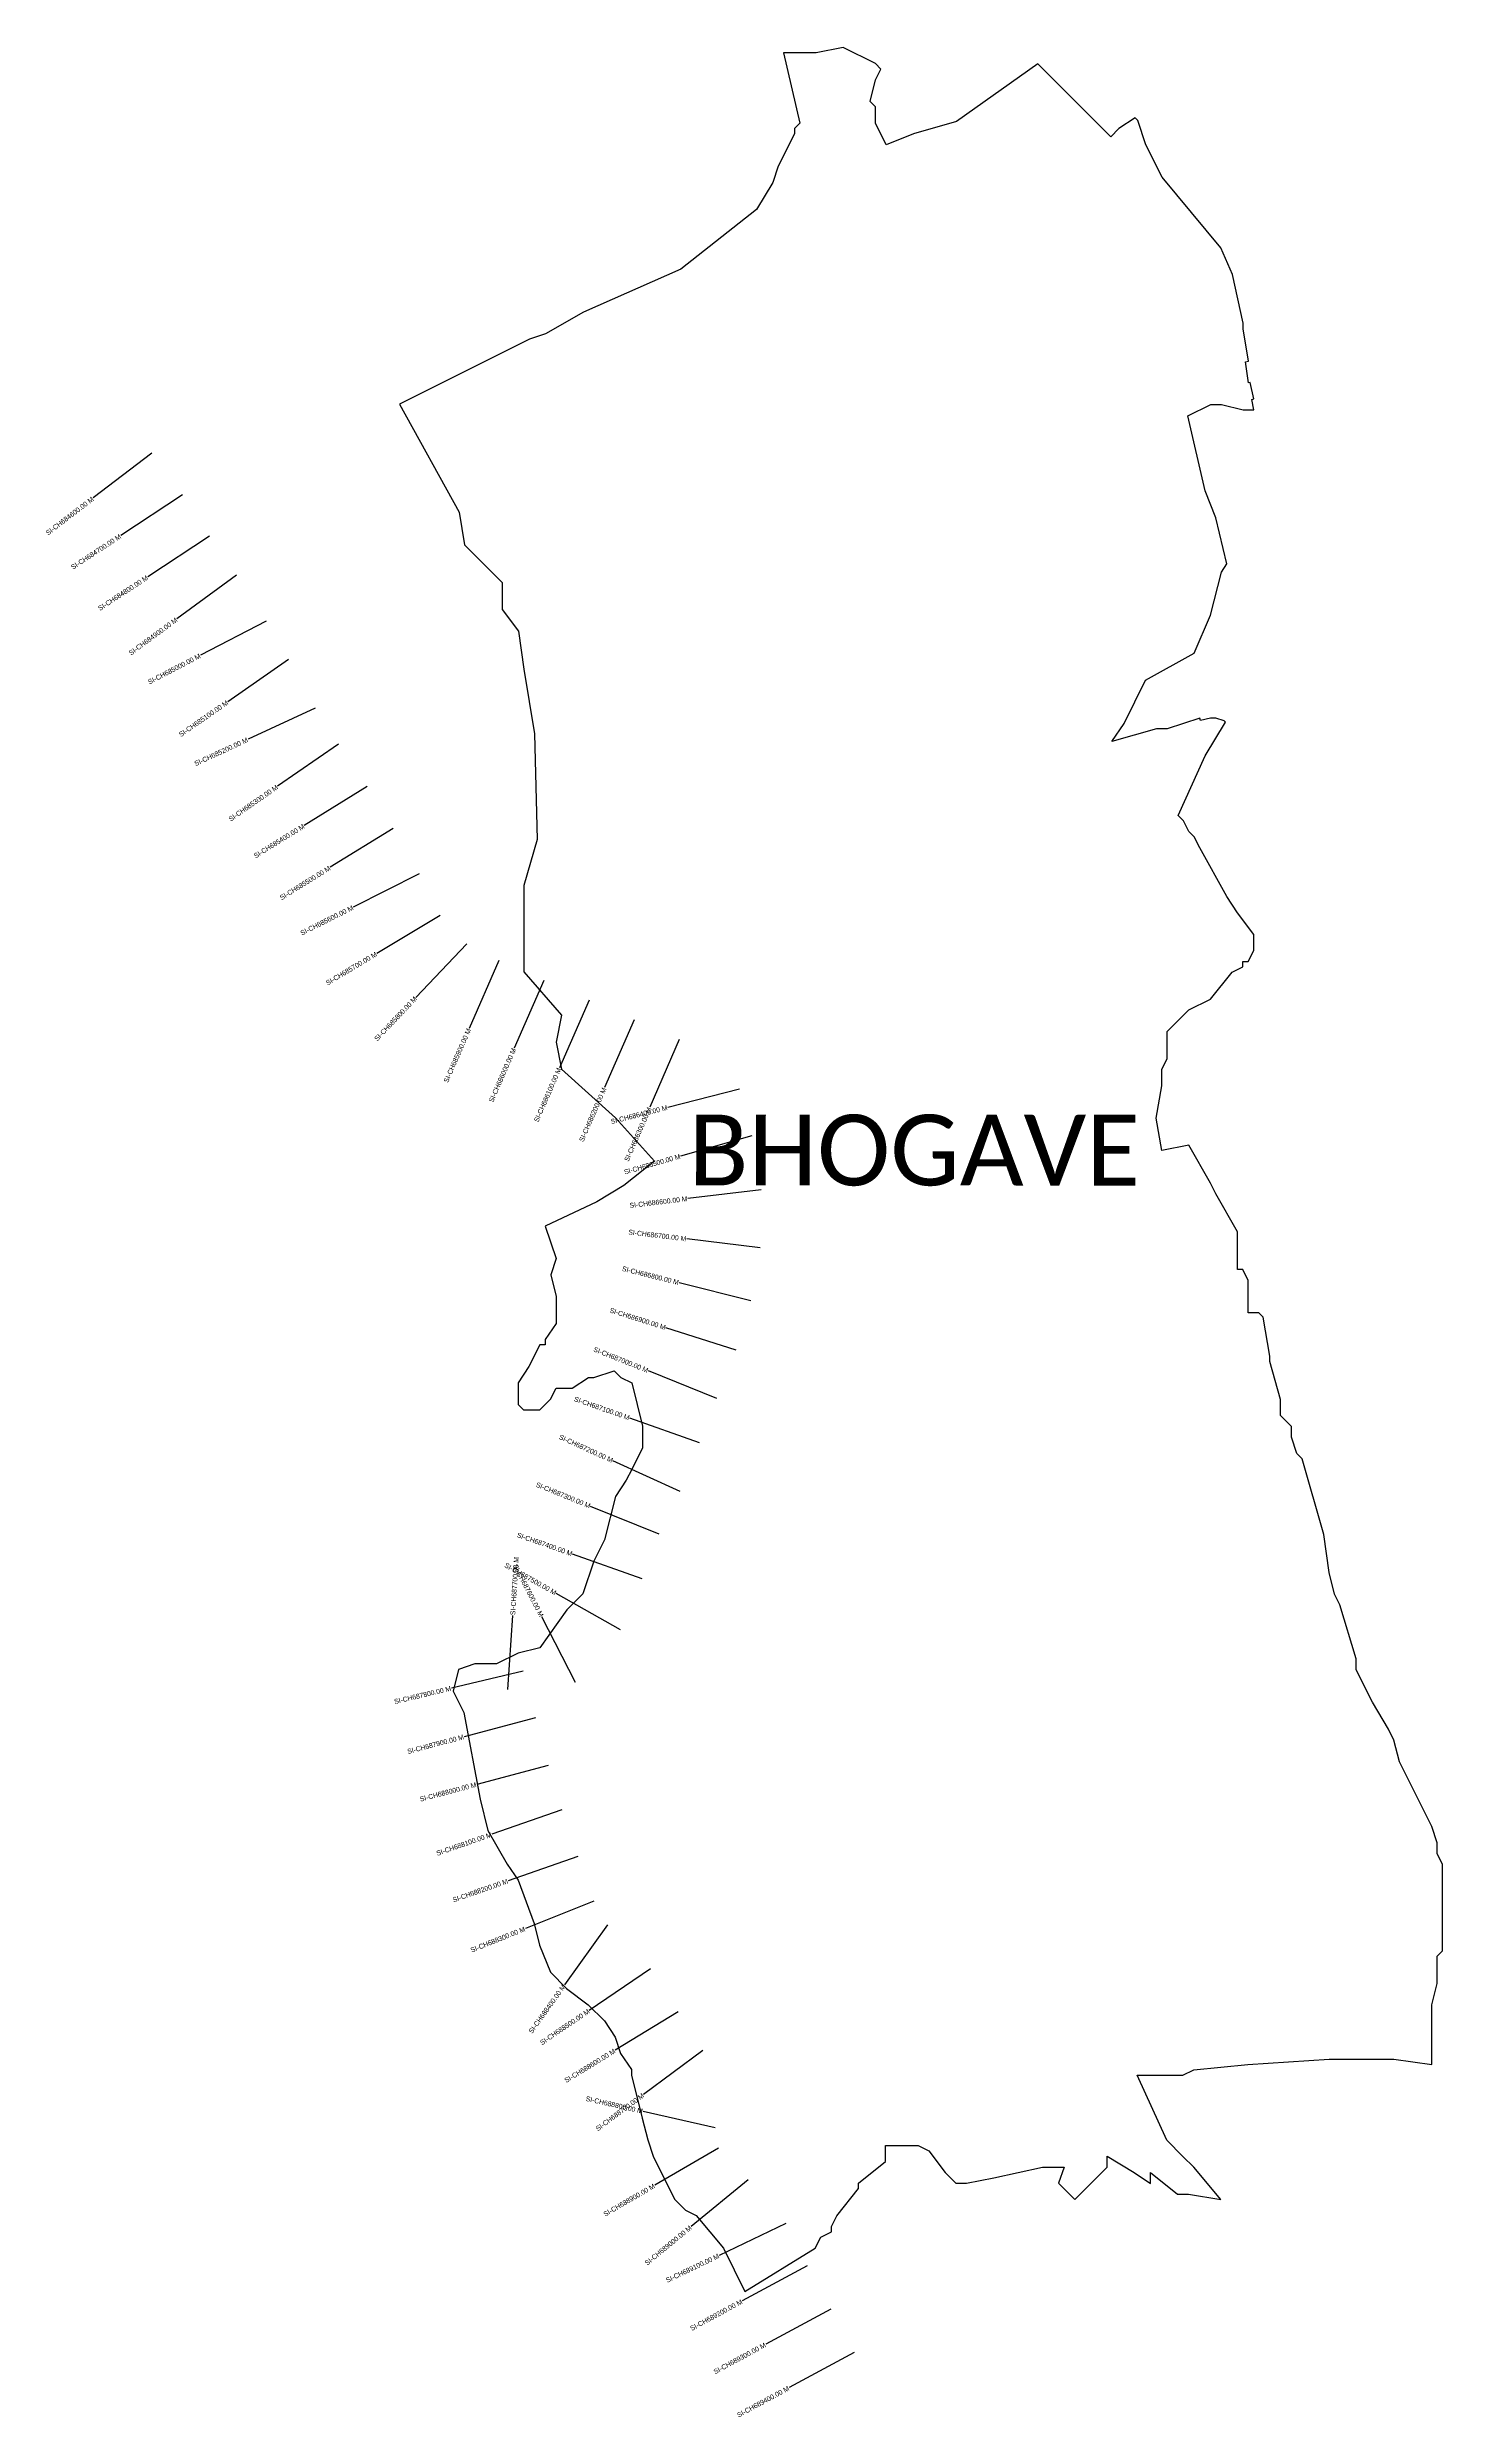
# Model space of a CAD drawing. Header units: metres. Extents: x 338831 to 341663, y 1763137 to 1767947.
import ezdxf
from ezdxf.enums import TextEntityAlignment as Align

# ---------------------------------------------------------------- set-up
doc = ezdxf.new("R2010")
doc.units = ezdxf.units.M
for name, color, linetype in [('CS', 134, 'Continuous'), ('CSMark', 6, 'Continuous'), ('VILLAGE BOUNDRY', 10, 'Continuous'), ('VILLAGE NAME', 250, 'Continuous')]:
    doc.layers.add(name, color=color, linetype=linetype)

msp = doc.modelspace()

# ---------------------------------------------------------------- linework, layer by layer
at = {"layer": 'CS'}
for p, q in [((339042.8, 1767123.1), (338923.7, 1767031.9)), ((339104.9, 1767038), (338979.6, 1766955.7)), ((339159.8, 1766954.4), (339034.4, 1766872.1)), ((339214.4, 1766875.5), (339093.6, 1766786.5)), ((339274.5, 1766781.7), (339141.4, 1766712.6)), ((339320.1, 1766703.9), (339196.9, 1766618.3)), ((339374.1, 1766605), (339237.9, 1766542)), ((339421.4, 1766531.9), (339298, 1766446.6)), ((339479.7, 1766446.1), (339352.1, 1766367.1)), ((339532.3, 1766361.1), (339404.8, 1766282.1)), ((339585.7, 1766268.9), (339451.7, 1766201.5)), ((339628.2, 1766184.4), (339499.4, 1766107.4)), ((339682.3, 1766126.8), (339578.9, 1766018.1)), ((339747, 1766092.6), (339687, 1765955.1)), ((339838.7, 1766052.5), (339778.6, 1765915.1)), ((339930.3, 1766012.5), (339870.3, 1765875)), ((340022, 1765972.5), (339961.9, 1765835)), ((340113.6, 1765932.5), (340053.6, 1765795)), ((340235.5, 1765831.6), (340090.1, 1765794.7)), ((340260.5, 1765737.2), (340116.3, 1765695.9)), ((340279.9, 1765627.1), (340131, 1765609.5)), ((340277.5, 1765509.7), (340128.6, 1765527.6)), ((340258.7, 1765402), (340113.3, 1765438.7)), ((340229.3, 1765301.7), (340086.3, 1765347.2)), ((340189.9, 1765203.9), (340050.8, 1765259.8)), ((340154.6, 1765113.9), (340013.1, 1765163.7)), ((340115.3, 1765014.7), (339978.8, 1765077)), ((340072.4, 1764927.9), (339933.5, 1764984.6)), ((340038.5, 1764837.8), (339897, 1764887.6)), ((339765.6, 1764613.1), (339775.3, 1764762.8)), ((339903.1, 1764627.1), (339834.4, 1764760.4)), ((339994.2, 1764734), (339863.7, 1764807.8)), ((339796.8, 1764649.9), (339650.8, 1764615.4)), ((339821.9, 1764555), (339676.8, 1764516.9)), ((339847.3, 1764458.3), (339702.2, 1764420.2)), ((339874.8, 1764368.4), (339733.2, 1764319)), ((339907.8, 1764274), (339766.2, 1764224.6)), ((339940.3, 1764182.9), (339801, 1764127.3)), ((339967.5, 1764135.2), (339880.2, 1764013.2)), ((340054.9, 1764045.5), (339930.7, 1763961.3)), ((340111.1, 1763958.7), (339983.2, 1763880.3)), ((340161.4, 1763880.2), (340041, 1763790.7)), ((340186.5, 1763723), (340040.3, 1763756.2)), ((340193.4, 1763681.8), (340063.7, 1763606.4)), ((340253.4, 1763617.5), (340137.5, 1763522.3)), ((340329.9, 1763528.5), (340194.5, 1763463.9)), ((340373.4, 1763442.7), (340241.5, 1763371.4)), ((340421, 1763354.7), (340289, 1763283.4)), ((340468.5, 1763266.8), (340336.5, 1763195.5))]:
    msp.add_line(p, q, dxfattribs=at)
at = {"layer": 'VILLAGE BOUNDRY', "ltscale": 0.1, "flags": 128}
msp.add_lwpolyline([(341181.1, 1766508.4), (341222.3, 1766577), (341219.6, 1766579.7), (341203.1, 1766585.2), (341192.1, 1766585.2), (341171.5, 1766580), (341170.2, 1766585.2), (341104.3, 1766563.3), (341082.3, 1766563.3), (340991.9, 1766537.5), (341016.5, 1766574.3), (341060.4, 1766662.1), (341159.2, 1766717), (341192.2, 1766793.8), (341214.2, 1766881.6), (341225.2, 1766898.1), (341203.2, 1766991.4), (341181.3, 1767046.3), (341146.1, 1767198.9), (341192.4, 1767222), (341214.3, 1767221.9), (341258.2, 1767210.9), (341280.2, 1767210.9), (341276, 1767232), (341280.2, 1767232.9), (341272.7, 1767266.6), (341269.2, 1767265.8), (341263.4, 1767308.4), (341269.2, 1767309.7), (341258.3, 1767375.6), (341258.3, 1767386.6), (341236.4, 1767485.4), (341213.1, 1767539.7), (341093.7, 1767683.1), (341060.8, 1767748.9), (341044.4, 1767798.4), (341038.9, 1767803.8), (341005.9, 1767781.9), (340989.5, 1767765.4), (340841.3, 1767913.7), (340676.6, 1767796.1), (340588.8, 1767771.1), (340533.9, 1767749.1), (340511.9, 1767793.1), (340511.9, 1767826), (340501, 1767837), (340512, 1767880.9), (340522.9, 1767902.8), (340512, 1767913.8), (340446.1, 1767946.8), (340391.2, 1767935.8), (340325.4, 1767935.8), (340358.2, 1767793.1), (340347.2, 1767782.1), (340347.2, 1767771.1), (340314.3, 1767705.3), (340303.3, 1767672.4), (340270.3, 1767617.5), (340116.6, 1767496.8), (339919, 1767409), (339842.1, 1767365.1), (339809.2, 1767354.2), (339545.7, 1767222.5), (339666.3, 1767002.9), (339677.3, 1766937.1), (339754.1, 1766860.2), (339754.1, 1766805.3), (339787, 1766761.4), (339797.9, 1766684.5), (339819.9, 1766552.8), (339825.3, 1766338.7), (339797.8, 1766245.4), (339797.7, 1766069.7), (339874.5, 1765981.9), (339863.5, 1765927), (339874.5, 1765872.1), (339984.2, 1765773.3), (340063.3, 1765685.4), (340000.7, 1765636), (339945.8, 1765603.1), (339841.5, 1765553.8), (339863.4, 1765487.9), (339852.4, 1765454.9), (339863.3, 1765411), (339863.3, 1765356.1), (339841.4, 1765323.2), (339841.4, 1765312.3), (339830.4, 1765312.3), (339808.4, 1765268.3), (339786.5, 1765235.4), (339786.4, 1765191.5), (339797.4, 1765180.5), (339830.3, 1765180.5), (339852.3, 1765202.5), (339863.3, 1765224.4), (339896.2, 1765224.4), (339929.2, 1765246.3), (339940.1, 1765246.3), (339981.3, 1765260), (339995, 1765246.3), (340017, 1765235.3), (340028, 1765191.4), (340038.9, 1765147.5), (340038.9, 1765103.6), (340016.9, 1765059.7), (340005.9, 1765037.7), (339984, 1765004.8), (339962, 1764917), (339940, 1764873.1), (339918, 1764807.2), (339885.1, 1764774.3), (339830.2, 1764697.5), (339786.3, 1764686.5), (339742.3, 1764664.6), (339698.4, 1764664.6), (339665.5, 1764653.6), (339654.5, 1764609.7), (339676.4, 1764565.8), (339709.3, 1764390.1), (339725.1, 1764326.7), (339764.1, 1764258.4), (339786.1, 1764225.4), (339819, 1764137.6), (339829.9, 1764093.7), (339851.9, 1764038.8), (339884.8, 1764005.8), (339928.7, 1763972.9), (339961.6, 1763939.9), (339983.6, 1763907), (339994.5, 1763874), (340016.5, 1763841.1), (340016.5, 1763830.1), (340038.4, 1763742.3), (340049.4, 1763698.4), (340060.3, 1763665.4), (340082.3, 1763621.5), (340104.2, 1763577.6), (340126.2, 1763555.6), (340148.1, 1763544.6), (340203, 1763478.8), (340246.9, 1763390.9), (340389.6, 1763478.7), (340400.6, 1763500.7), (340422.5, 1763511.6), (340422.6, 1763522.6), (340433.5, 1763544.5), (340477.5, 1763599.4), (340477.5, 1763610.4), (340532.4, 1763654.3), (340532.4, 1763687.2), (340598.3, 1763687.2), (340620.2, 1763676.2), (340653.1, 1763632.3), (340675.1, 1763610.3), (340697, 1763610.3), (340751.9, 1763621.3), (340850.7, 1763643.2), (340894.7, 1763643.2), (340883.6, 1763610.3), (340916.6, 1763577.3), (340982.5, 1763643.2), (340982.5, 1763665.1), (341037.4, 1763632.1), (341070.3, 1763609.7), (341070.3, 1763632.1), (341125.2, 1763588.2), (341147.1, 1763588.2), (341213, 1763577.2), (341158.1, 1763643.1), (341136.2, 1763665), (341103.3, 1763698), (341043.4, 1763829.8), (341136.2, 1763829.7), (341158.2, 1763840.7), (341268, 1763851.6), (341432.7, 1763862.6), (341564.4, 1763862.5), (341641.2, 1763851.5), (341641.3, 1763972.3), (341652.3, 1764016.2), (341652.3, 1764071.1), (341663.3, 1764082), (341663.3, 1764257.7), (341652.4, 1764279.6), (341652.4, 1764301.6), (341641.4, 1764334.5), (341575.6, 1764466.3), (341564.6, 1764510.2), (341553.7, 1764532.2), (341520.8, 1764587.1), (341487.8, 1764652.9), (341487.9, 1764674.9), (341454.9, 1764784.7), (341444, 1764806.7), (341433, 1764850.6), (341422.1, 1764927.4), (341378.2, 1765081.1), (341367.2, 1765092.1), (341356.3, 1765125.1), (341356.3, 1765147), (341334.3, 1765169), (341334.3, 1765201.9), (341312.4, 1765278.8), (341312.4, 1765289.8), (341299.3, 1765368.8), (341290.5, 1765377.6), (341268.5, 1765377.6), (341268.5, 1765443.5), (341257.6, 1765465.4), (341246.6, 1765465.4), (341246.6, 1765542.3), (341202.8, 1765619.1), (341191.8, 1765641.1), (341147.9, 1765717.9), (341093, 1765707), (341082, 1765772.9), (341093, 1765838.7), (341093, 1765871.7), (341104.1, 1765893.6), (341104.1, 1765948.5), (341148, 1765992.4), (341191.9, 1766014.3), (341235.8, 1766069.2), (341257.8, 1766080.2), (341257.8, 1766091.2), (341268.8, 1766091.2), (341279.8, 1766113.1), (341279.8, 1766146), (341246.9, 1766190), (341224.9, 1766222.9), (341170.1, 1766321.7), (341159.1, 1766343.7), (341148.1, 1766354.7), (341137.2, 1766376.6), (341126.2, 1766387.6)], close=True, dxfattribs=at)

# ---------------------------------------------------------------- texts
at = {"layer": 'CSMark'}
for s, rotation, p in [('SI-CH684600.00 M', 37.444, (338922.9, 1767031.3)), ('SI-CH684700.00 M', 33.2912, (338978.7, 1766955.1)), ('SI-CH684800.00 M', 33.2912, (339033.6, 1766871.5)), ('SI-CH684900.00 M', 36.3781, (339092.8, 1766785.9)), ('SI-CH685000.00 M', 27.464, (339140.5, 1766712.1)), ('SI-CH685100.00 M', 34.7857, (339196.1, 1766617.8)), ('SI-CH685200.00 M', 24.8456, (339237, 1766541.6)), ('SI-CH685300.00 M', 34.6511, (339297.2, 1766446)), ('SI-CH685400.00 M', 31.7833, (339351.3, 1766366.5)), ('SI-CH685500.00 M', 31.7833, (339404, 1766281.5)), ('SI-CH685600.00 M', 26.7046, (339450.8, 1766201)), ('SI-CH685700.00 M', 30.8515, (339498.6, 1766106.9)), ('SI-CH685800.00 M', 46.4299, (339578.2, 1766017.4)), ('SI-CH685900.00 M', 66.4066, (339686.6, 1765954.2)), ('SI-CH686000.00 M', 66.4066, (339778.2, 1765914.2)), ('SI-CH686100.00 M', 66.4066, (339869.9, 1765874.1)), ('SI-CH686200.00 M', 66.4066, (339961.5, 1765834.1)), ('SI-CH686400.00 M', 14.2127, (340089.1, 1765794.5)), ('SI-CH686300.00 M', 66.4066, (340053.2, 1765794.1)), ('SI-CH686500.00 M', 15.9834, (340115.4, 1765695.6)), ('SI-CH686600.00 M', 6.7346, (340130, 1765609.3)), ('SI-CH686700.00 M', 353.1739, (340127.6, 1765527.7)), ('SI-CH686800.00 M', 345.8447, (340112.3, 1765438.9)), ('SI-CH686900.00 M', 342.329, (340085.4, 1765347.5)), ('SI-CH687000.00 M', 338.1011, (340049.8, 1765260.2)), ('SI-CH687100.00 M', 340.6251, (340012.1, 1765164)), ('SI-CH687200.00 M', 335.4662, (339977.9, 1765077.4)), ('SI-CH687300.00 M', 337.7908, (339932.6, 1764985)), ('SI-CH687400.00 M', 340.6056, (339896, 1764888)), ('SI-CH687500.00 M', 330.525, (339862.8, 1764808.3)), ('SI-CH687600.00 M', 297.2654, (339834, 1764761.3)), ('SI-CH687800.00 M', 13.2995, (339649.9, 1764615.2)), ('SI-CH687900.00 M', 14.71, (339675.8, 1764516.7)), ('SI-CH688000.00 M', 14.71, (339701.2, 1764419.9)), ('SI-CH688100.00 M', 19.2592, (339732.3, 1764318.6)), ('SI-CH688200.00 M', 19.2592, (339765.3, 1764224.2)), ('SI-CH688300.00 M', 21.7532, (339800, 1764127)), ('SI-CH688400.00 M', 54.4133, (339879.6, 1764012.4)), ('SI-CH688500.00 M', 34.1266, (339929.9, 1763960.8)), ('SI-CH688600.00 M', 31.487, (339982.4, 1763879.8)), ('SI-CH688800.00 M', 347.2095, (340039.3, 1763756.4)), ('SI-CH688700.00 M', 36.5917, (340040.2, 1763790.1)), ('SI-CH688900.00 M', 30.1803, (340062.8, 1763605.9)), ('SI-CH689000.00 M', 39.3779, (340136.7, 1763521.7)), ('SI-CH689100.00 M', 25.4939, (340193.6, 1763463.5)), ('SI-CH689200.00 M', 28.3828, (340240.6, 1763370.9)), ('SI-CH689300.00 M', 28.3828, (340288.1, 1763283)), ('SI-CH689400.00 M', 28.3828, (340335.7, 1763195))]:
    msp.add_text(s, height=10, rotation=rotation, dxfattribs=at).set_placement(p, align=Align.MIDDLE_RIGHT)
msp.add_text('SI-CH687700.00 M', height=10, rotation=86.2896, dxfattribs=at).set_placement((339775.3, 1764763.8), align=Align.MIDDLE_LEFT)
at = {"layer": 'VILLAGE NAME', "insert": (340132.1, 1765780), "char_height": 143.7, "attachment_point": 1, "rotation": 359.9793}
msp.add_mtext_dynamic_manual_height_columns('{\\fCalibri|b0|i0|c0|p34;BHOGAVE}', width=1418, gutter_width=718.5, heights=[0], dxfattribs=at)

doc.saveas('drawing.dxf')
